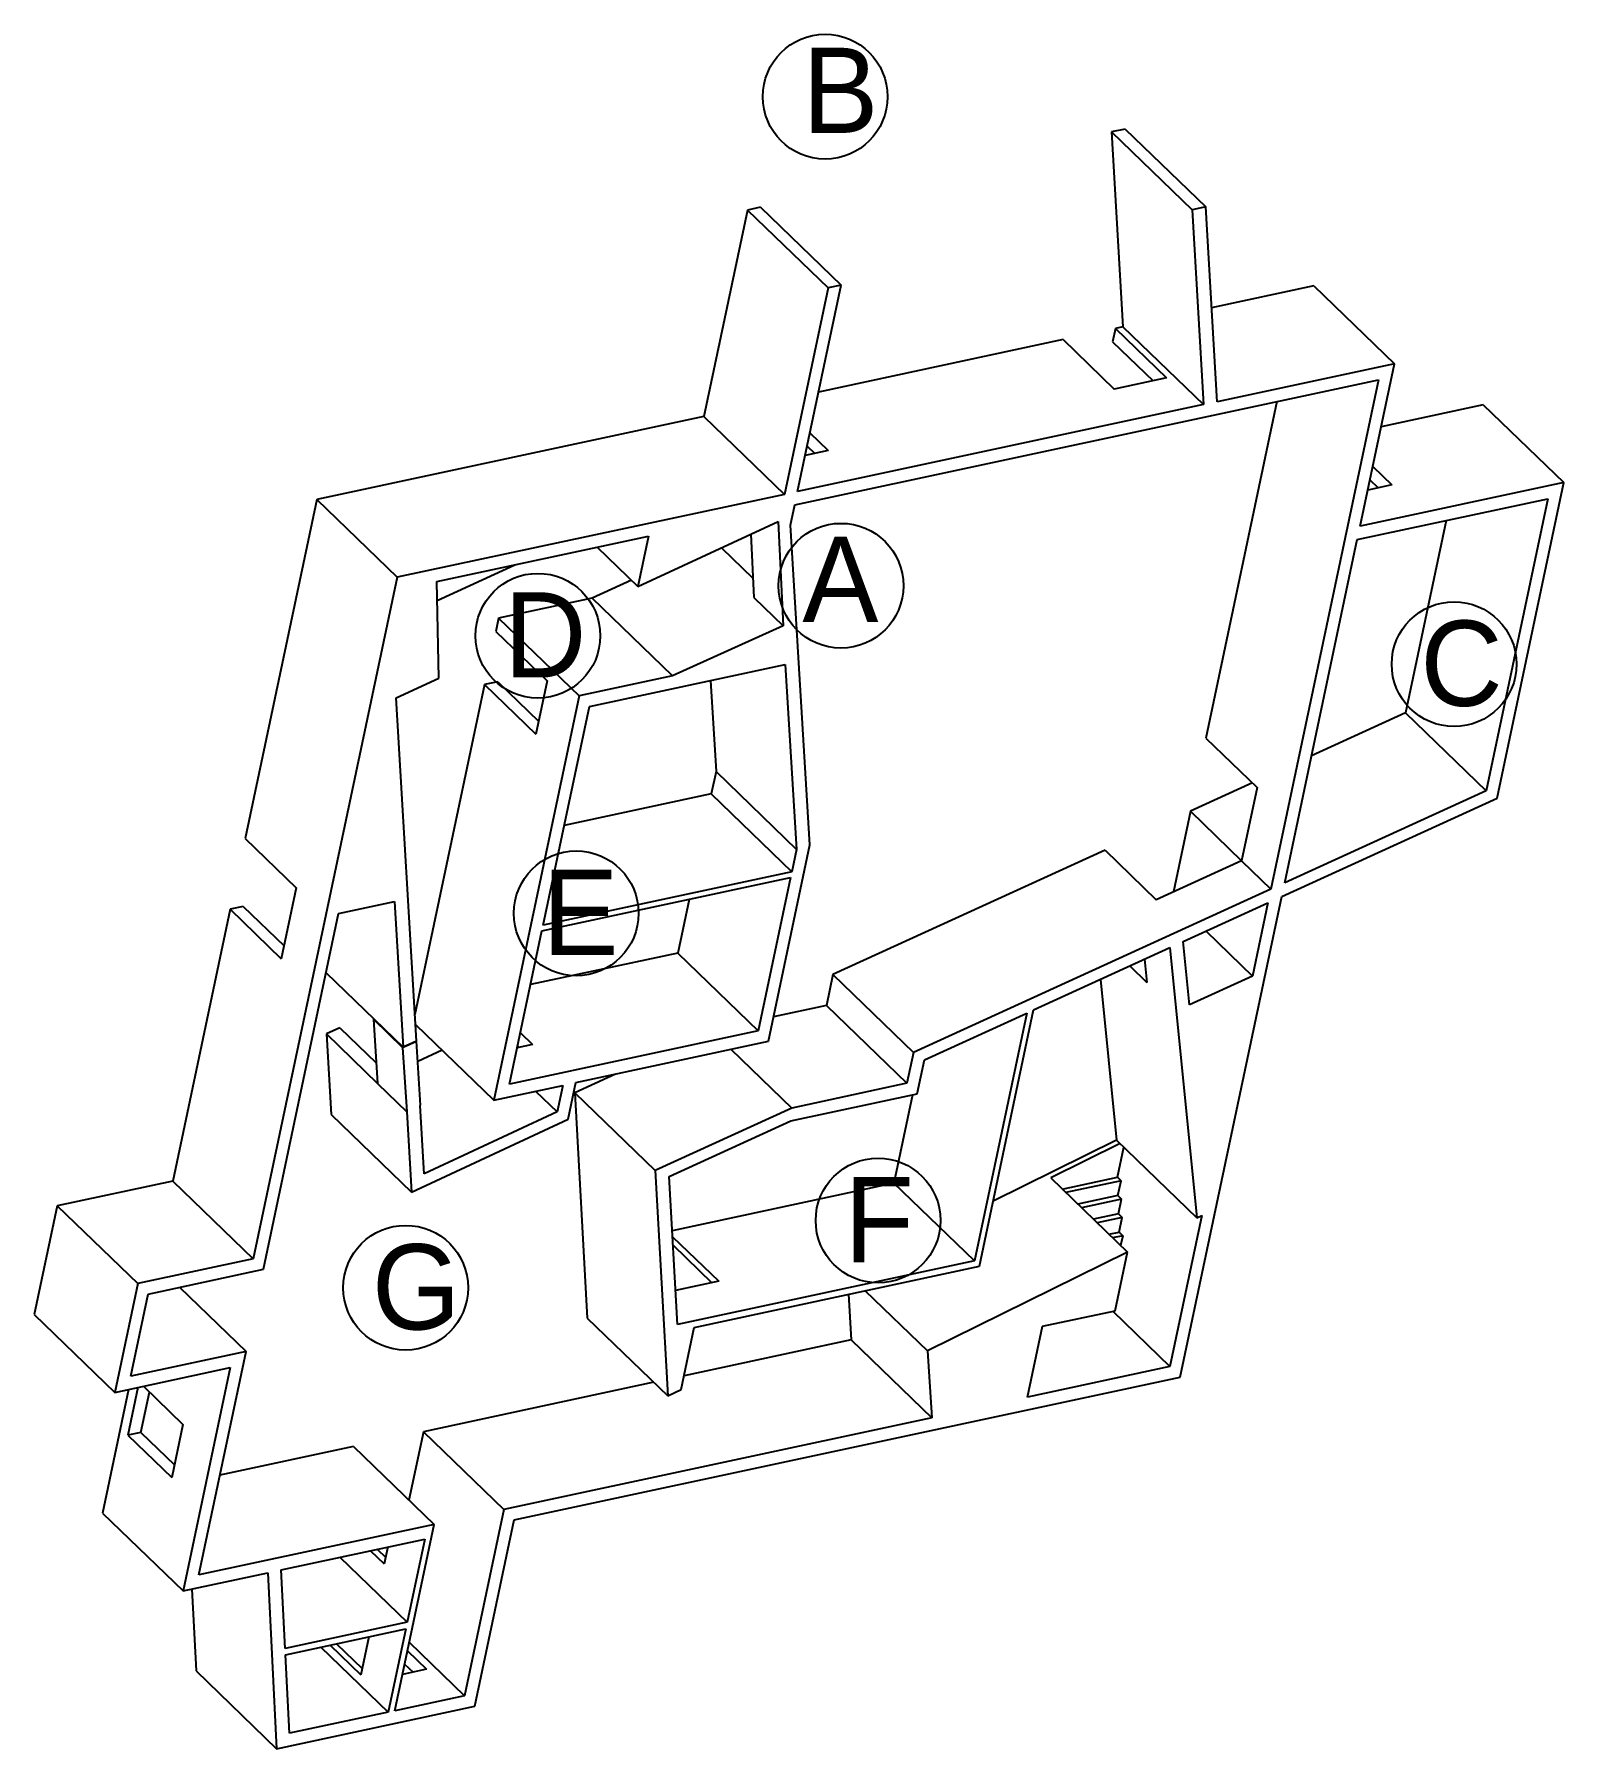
# Model space of a CAD drawing. Header units: inches. Extents: x -21847 to -712, y -8920 to 1030.
# Drawn here: x -3032 to -2172, y -8920 to -7955 of the extents above; entities that cross this region are included whole.
import ezdxf

# ---------------------------------------------------------------- set-up
doc = ezdxf.new("R2010")
doc.units = ezdxf.units.IN
doc.header["$LTSCALE"] = 0.005
doc.header["$MEASUREMENT"] = 0
doc.layers.add('PV-F08F', color=7, linetype='Continuous')
doc.layers.add('TEXT-1', color=3, linetype='Continuous')
doc.styles.add('COMIC SANS MS', font='comic.ttf', dxfattribs={"height": 5})

msp = doc.modelspace()

# ---------------------------------------------------------------- texts
at = {"layer": 'TEXT-1', "char_height": 48, "attachment_point": 1, "style": 'COMIC SANS MS'}
for s, insert in [('B', (-2600.1086, -7962.8242, -5406.4901)), ('A', (-2600.1086, -8238.1066, -5406.4901)), ('D', (-2768.0267, -8269.3517, -5406.4901)), ('C', (-2252.2697, -8285.349, -5406.4901)), ('E', (-2746.4362, -8425.5878, -5406.4901)), ('F', (-2576.4994, -8598.5092, -5406.4901)), ('G', (-2842.4291, -8636.3547, -5406.4901))]:
    msp.add_mtext_dynamic_manual_height_columns(s, width=1495.37256, gutter_width=240, heights=[0], dxfattribs=dict(at, insert=insert))

# ---------------------------------------------------------------- blocks, each defined once
blk = doc.blocks.new('*U9')
at = {"layer": 'PV-F08F'}
for p, q in [((-2418.42, -993.14, -772.21), (-2426.05, -994.78, -775.41)), ((-2418.42, -993.14, -772.21), (-2373.1, -1036.92, -725.85)), ((-2426.05, -994.78, -775.41), (-2380.73, -1038.55, -729.05)), ((-2426.05, -994.78, -775.41), (-2419.65, -1104.46, -715.96)), ((-2630.99, -1038.73, -861.4), (-2655.55, -1154.98, -814.98)), ((-2623.62, -1037.15, -858.31), (-2630.99, -1038.73, -861.4)), ((-2630.99, -1038.73, -861.4), (-2585.66, -1082.5, -815.04)), ((-2623.62, -1037.15, -858.31), (-2578.3, -1080.92, -811.95)), ((-2373.1, -1036.92, -725.85), (-2380.73, -1038.55, -729.05)), ((-2380.73, -1038.55, -729.05), (-2374.33, -1148.23, -669.61)), ((-2366.7, -1146.6, -666.4), (-2373.1, -1036.92, -725.85)), ((-2585.66, -1082.5, -815.04), (-2610.23, -1198.75, -768.62)), ((-2602.86, -1197.17, -765.53), (-2578.3, -1080.92, -811.95)), ((-2578.3, -1080.92, -811.95), (-2585.66, -1082.5, -815.04)), ((-2312.19, -1081.45, -670.86), (-2369.78, -1093.78, -695.03)), ((-2312.19, -1081.45, -670.86), (-2266.86, -1125.22, -624.5)), ((-2423.91, -1105.37, -717.75), (-2425.49, -1112.85, -714.77)), ((-2419.65, -1104.46, -715.96), (-2423.91, -1105.37, -717.75)), ((-2423.91, -1105.37, -717.75), (-2395.07, -1133.23, -688.25)), ((-2419.65, -1104.46, -715.96), (-2374.33, -1148.23, -669.61)), ((-2453.37, -1111.68, -730.12), (-2591.03, -1141.16, -787.9)), ((-2453.37, -1111.68, -730.12), (-2424.53, -1139.54, -700.62)), ((-2425.49, -1112.85, -714.77), (-2402.7, -1134.86, -691.45)), ((-2266.86, -1125.22, -624.5), (-2366.7, -1146.6, -666.4)), ((-2286.21, -1216.76, -587.95), (-2266.86, -1125.22, -624.5)), ((-2604.44, -1204.65, -762.55), (-2275.81, -1134.27, -624.6)), ((-2395.07, -1133.23, -688.25), (-2424.53, -1139.54, -700.62)), ((-2275.81, -1134.27, -624.6), (-2336.38, -1420.94, -510.14)), ((-2374.33, -1148.23, -669.61), (-2602.86, -1197.17, -765.53)), ((-2332.97, -1146.51, -648.6), (-2372.99, -1335.93, -572.96)), ((-2655.55, -1154.98, -814.98), (-2873.5, -1201.65, -906.47)), ((-2655.55, -1154.98, -814.98), (-2610.23, -1198.75, -768.62)), ((-2216.88, -1148.4, -586.2), (-2274.37, -1160.73, -610.32)), ((-2216.88, -1148.4, -586.2), (-2171.56, -1192.17, -539.84)), ((-2595.88, -1164.13, -778.73), (-2585.63, -1174.03, -768.24)), ((-2585.63, -1174.03, -768.24), (-2598.56, -1176.8, -773.67)), ((-2597.46, -1171.61, -775.74), (-2593.26, -1175.67, -771.44)), ((-2279.09, -1183.07, -601.4), (-2268.32, -1193.47, -590.38)), ((-2171.56, -1192.17, -539.84), (-2286.21, -1216.76, -587.95)), ((-2268.32, -1193.47, -590.38), (-2281.9, -1196.38, -596.08)), ((-2280.67, -1190.54, -598.41), (-2275.94, -1195.11, -593.58)), ((-2209.08, -1369.74, -468.94), (-2171.56, -1192.17, -539.84)), ((-2873.5, -1201.65, -906.47), (-2913.82, -1392.46, -830.28)), ((-2873.5, -1201.65, -906.47), (-2828.18, -1245.42, -860.11)), ((-2610.23, -1198.75, -768.62), (-2828.18, -1245.42, -860.11)), ((-2606.87, -1216.13, -757.96), (-2604.44, -1204.65, -762.55)), ((-2287.79, -1224.23, -584.96), (-2180.5, -1201.23, -539.95)), ((-2180.5, -1201.23, -539.95), (-2215.23, -1365.56, -474.33)), ((-2692.78, -1250.55, -785.83), (-2613.79, -1214.08, -762.67)), ((-2613.79, -1214.08, -762.67), (-2610.94, -1272.7, -731.21)), ((-2237.66, -1213.49, -563.93), (-2260.55, -1321.79, -520.69)), ((-2805.91, -1247.79, -847.11), (-2686.8, -1222.28, -797.12)), ((-2686.8, -1222.28, -797.12), (-2692.78, -1250.55, -785.83)), ((-2629.15, -1221.17, -767.18), (-2627.42, -1256.78, -748.06)), ((-2595.83, -1396.01, -660.18), (-2606.87, -1216.13, -757.96)), ((-2328.6, -1417.38, -507.84), (-2287.79, -1224.23, -584.96)), ((-2715.65, -1228.46, -809.23), (-2692.78, -1250.55, -785.83)), ((-2645.62, -1228.78, -772.01), (-2627.95, -1245.85, -753.93)), ((-2805.67, -1258.57, -841.48), (-2761.94, -1238.37, -828.66)), ((-2828.18, -1245.42, -860.11), (-2909.25, -1629.07, -706.92)), ((-2804.71, -1302.24, -818.65), (-2805.91, -1247.79, -847.11)), ((-2696.34, -1247.12, -789.47), (-2718.48, -1257.17, -796.05)), ((-2718.48, -1257.17, -796.05), (-2771.1, -1268.45, -818.13)), ((-2673.16, -1300.94, -749.7), (-2718.48, -1257.17, -796.05)), ((-2627.42, -1256.78, -748.06), (-2610.94, -1272.7, -731.21)), ((-2771.1, -1268.45, -818.13), (-2772.68, -1275.93, -815.14)), ((-2771.1, -1268.45, -818.13), (-2725.77, -1312.22, -771.77)), ((-2610.94, -1272.7, -731.21), (-2673.16, -1300.94, -749.7)), ((-2772.68, -1275.93, -815.14), (-2743.83, -1303.78, -785.64)), ((-2828.71, -1313.32, -825.69), (-2804.71, -1302.24, -818.65)), ((-2673.16, -1300.94, -749.7), (-2725.77, -1312.22, -771.77)), ((-2719.99, -1318.12, -765.7), (-2609.8, -1294.49, -719.46)), ((-2609.8, -1294.49, -719.46), (-2603.4, -1398.59, -662.87)), ((-2778.99, -1305.82, -803.21), (-2818.24, -1491.54, -729.05)), ((-2771.63, -1304.24, -800.12), (-2778.99, -1305.82, -803.21)), ((-2778.99, -1305.82, -803.21), (-2750.15, -1333.68, -773.71)), ((-2725.77, -1312.22, -771.77), (-2773.86, -1539.78, -680.91)), ((-2771.63, -1304.24, -800.12), (-2748.63, -1326.46, -776.59)), ((-2743.83, -1303.78, -785.64), (-2750.15, -1333.68, -773.71)), ((-2651.88, -1303.51, -737.12), (-2648.73, -1354.82, -709.23)), ((-2817.36, -1506.49, -720.94), (-2828.71, -1313.32, -825.69)), ((-2745.99, -1441.17, -716.56), (-2719.99, -1318.12, -765.7)), ((-2260.55, -1321.79, -520.69), (-2313.52, -1346, -536.34)), ((-2260.55, -1321.79, -520.69), (-2215.23, -1365.56, -474.33)), ((-2372.99, -1335.93, -572.96), (-2344.15, -1363.79, -543.46)), ((-2648.73, -1354.82, -709.23), (-2651.38, -1367.39, -704.21)), ((-2648.73, -1354.82, -709.23), (-2603.4, -1398.59, -662.87)), ((-2651.38, -1367.39, -704.21), (-2734.15, -1385.14, -738.94)), ((-2651.38, -1367.39, -704.21), (-2606.06, -1411.16, -657.85)), ((-2346.81, -1361.22, -546.18), (-2381.7, -1377.17, -556.5)), ((-2344.15, -1363.79, -543.46), (-2352.86, -1405.02, -527)), ((-2330.23, -1425.11, -504.75), (-2209.08, -1369.74, -468.94)), ((-2215.23, -1365.56, -474.33), (-2328.6, -1417.38, -507.84)), ((-2381.7, -1377.17, -556.5), (-2391.3, -1422.59, -538.36)), ((-2381.7, -1377.17, -556.5), (-2352.86, -1405.02, -527)), ((-2913.82, -1392.46, -830.28), (-2884.98, -1420.32, -800.77)), ((-2619.2, -1506.61, -616.02), (-2595.83, -1396.01, -660.18)), ((-2603.4, -1398.59, -662.87), (-2606.06, -1411.16, -657.85)), ((-2429.72, -1399.11, -570.69), (-2582.88, -1469.11, -615.96)), ((-2429.72, -1399.11, -570.69), (-2400.88, -1426.97, -541.19)), ((-2352.86, -1405.02, -527), (-2400.88, -1426.97, -541.19)), ((-2352.86, -1405.02, -527), (-2336.38, -1420.94, -510.14)), ((-2746.69, -1444.49, -715.24), (-2606.76, -1414.48, -656.52)), ((-2606.06, -1411.16, -657.85), (-2745.99, -1441.17, -716.56)), ((-2606.76, -1414.48, -656.52), (-2624.99, -1500.72, -622.09)), ((-2884.98, -1420.32, -800.77), (-2893.41, -1460.18, -784.86)), ((-2861.14, -1434.66, -780.83), (-2829.7, -1427.92, -767.64)), ((-2829.7, -1427.92, -767.64), (-2824.88, -1510, -723.13)), ((-2663.92, -1426.74, -680.51), (-2670.31, -1456.94, -668.45)), ((-2336.38, -1420.94, -510.14), (-2537.56, -1512.89, -569.6)), ((-2387.4, -1695.63, -396.74), (-2330.23, -1425.11, -504.75)), ((-2922.25, -1432.33, -814.36), (-2954.57, -1585.3, -753.28)), ((-2914.88, -1430.75, -811.27), (-2922.25, -1432.33, -814.36)), ((-2922.25, -1432.33, -814.36), (-2893.41, -1460.18, -784.86)), ((-2914.88, -1430.75, -811.27), (-2891.88, -1452.96, -787.74)), ((-2903.46, -1634.96, -700.84), (-2861.14, -1434.66, -780.83)), ((-2385.7, -1450.46, -521.15), (-2338.02, -1428.67, -507.05)), ((-2338.02, -1428.67, -507.05), (-2346.73, -1469.91, -490.59)), ((-2764.91, -1530.73, -680.8), (-2746.69, -1444.49, -715.24)), ((-2372.91, -1444.62, -517.37), (-2346.73, -1469.91, -490.59)), ((-2670.31, -1456.94, -668.45), (-2753.07, -1474.69, -703.18)), ((-2670.31, -1456.94, -668.45), (-2624.99, -1500.72, -622.09)), ((-2469.94, -1488.97, -546.05), (-2393.23, -1453.9, -523.37)), ((-2393.23, -1453.9, -523.37), (-2378.01, -1605.97, -437.59)), ((-2382.13, -1486.09, -501.05), (-2385.7, -1450.46, -521.15)), ((-2415.84, -1464.24, -530.06), (-2406.14, -1473.61, -520.13)), ((-2407.46, -1460.41, -527.58), (-2406.14, -1473.61, -520.13)), ((-2868.21, -1468.15, -767.45), (-2824.88, -1510, -723.13)), ((-2582.88, -1469.11, -615.96), (-2586.56, -1486.52, -609.01)), ((-2582.88, -1469.11, -615.96), (-2537.56, -1512.89, -569.6)), ((-2432.38, -1471.8, -534.94), (-2423.33, -1562.2, -483.95)), ((-2346.73, -1469.91, -490.59), (-2382.13, -1486.09, -501.05)), ((-2841.36, -1494.09, -739.99), (-2841.61, -1494.2, -740.06)), ((-2841.61, -1494.2, -740.06), (-2839.28, -1530.39, -720.33)), ((-2841.61, -1494.2, -740.06), (-2825.13, -1510.12, -723.2)), ((-2586.56, -1486.52, -609.01), (-2616.3, -1492.9, -621.49)), ((-2586.56, -1486.52, -609.01), (-2541.24, -1530.29, -562.65)), ((-2531.41, -1517.06, -564.22), (-2473.83, -1490.74, -547.2)), ((-2473.83, -1490.74, -547.2), (-2503.31, -1630.28, -491.48)), ((-2500.42, -1633.23, -488.44), (-2469.94, -1488.97, -546.05)), ((-2860.55, -1499, -747.63), (-2868.07, -1502.51, -749.82)), ((-2868.07, -1502.51, -749.82), (-2839.28, -1530.31, -720.37)), ((-2868.07, -1502.51, -749.82), (-2865.4, -1547.86, -725.23)), ((-2860.55, -1499, -747.63), (-2840.02, -1518.82, -726.64)), ((-2817.9, -1497.24, -725.96), (-2773.86, -1539.78, -680.91)), ((-2624.99, -1500.72, -622.09), (-2764.91, -1530.73, -680.8)), ((-2758.81, -1501.85, -692.33), (-2751.94, -1508.49, -685.3)), ((-2817.36, -1506.49, -720.94), (-2825.13, -1510.12, -723.2)), ((-2825.13, -1510.12, -723.2), (-2822.8, -1546.31, -703.47)), ((-2824.88, -1510, -723.13), (-2817.36, -1506.49, -720.94)), ((-2817.36, -1506.49, -720.94), (-2817.36, -1506.49, -720.94)), ((-2815.02, -1542.67, -701.21), (-2817.36, -1506.49, -720.94)), ((-2802.94, -1511.69, -710.65), (-2816.61, -1518.08, -714.63)), ((-2751.94, -1508.49, -685.3), (-2760.61, -1510.35, -688.94)), ((-2760.39, -1509.32, -689.35), (-2759.56, -1510.13, -688.5)), ((-2727.68, -1529.88, -661.53), (-2619.2, -1506.61, -616.02)), ((-2640.29, -1511.13, -624.87), (-2606.06, -1544.19, -589.85)), ((-2537.56, -1512.89, -569.6), (-2541.24, -1530.29, -562.65)), ((-2535.45, -1536.19, -556.58), (-2531.41, -1517.06, -564.22)), ((-2839.28, -1530.39, -720.33), (-2822.8, -1546.31, -703.47)), ((-2773.86, -1539.78, -680.91), (-2735.04, -1531.45, -664.62)), ((-2735.04, -1531.45, -664.62), (-2738.2, -1546.4, -658.66)), ((-2732.04, -1550.51, -653.29), (-2727.68, -1529.88, -661.53)), ((-2705.34, -1525.09, -652.16), (-2728.25, -1535.55, -658.93)), ((-2541.24, -1530.29, -562.65), (-2606.06, -1544.19, -589.85)), ((-2815.23, -1542.77, -701.27), (-2815.02, -1542.67, -701.21)), ((-2812.96, -1581.31, -680.37), (-2815.23, -1542.77, -701.27)), ((-2750.29, -1534.72, -671.02), (-2738.2, -1546.4, -658.66)), ((-2728.25, -1535.55, -658.93), (-2721.21, -1662.41, -590.37)), ((-2728.25, -1535.55, -658.93), (-2682.92, -1579.33, -612.57)), ((-2606.68, -1551.46, -586.47), (-2535.45, -1536.19, -556.58)), ((-2538.12, -1536.76, -557.7), (-2548.64, -1586.51, -537.84)), ((-2865.4, -1547.86, -725.23), (-2820.08, -1591.63, -678.87)), ((-2822.8, -1546.31, -703.47), (-2822.75, -1546.28, -703.46)), ((-2822.75, -1546.28, -703.46), (-2820.08, -1591.63, -678.87)), ((-2820.08, -1591.63, -678.87), (-2732.04, -1550.51, -653.29)), ((-2738.2, -1546.4, -658.66), (-2812.96, -1581.31, -680.37)), ((-2606.06, -1544.19, -589.85), (-2682.92, -1579.33, -612.57)), ((-2675.02, -1582.7, -606.67), (-2606.68, -1551.46, -586.47)), ((-2423.27, -1562.26, -483.89), (-2492.67, -1596.53, -503.1)), ((-2423.33, -1562.2, -483.95), (-2378.01, -1605.97, -437.59)), ((-2421.21, -1564.25, -481.78), (-2460.34, -1583.57, -492.61)), ((-2422.75, -1583.17, -472.93), (-2419.17, -1566.22, -479.7)), ((-2682.92, -1579.33, -612.57), (-2675.89, -1706.18, -544.01)), ((-2954.57, -1585.3, -753.28), (-3019.52, -1599.23, -780.53)), ((-2954.57, -1585.3, -753.28), (-2909.25, -1629.07, -706.92)), ((-2670.4, -1666.11, -561.59), (-2675.02, -1582.7, -606.67)), ((-2548.64, -1586.51, -537.84), (-2673.33, -1613.25, -590.16)), ((-2503.31, -1630.28, -491.48), (-2548.64, -1586.51, -537.84)), ((-2460.34, -1583.57, -492.61), (-2417.08, -1625.36, -448.36)), ((-2453.85, -1589.84, -485.97), (-2422.75, -1583.17, -472.93)), ((-2420.69, -1585.16, -470.82), (-2451.79, -1591.83, -483.87)), ((-2422.75, -1583.17, -472.93), (-2420.69, -1585.16, -470.82)), ((-2422.45, -1593.47, -467.5), (-2420.69, -1585.16, -470.82)), ((-3019.52, -1599.23, -780.53), (-3032.47, -1660.48, -756.07)), ((-3019.52, -1599.23, -780.53), (-2974.2, -1643, -734.17)), ((-2422.45, -1593.47, -467.5), (-2445.07, -1598.32, -476.99)), ((-2420.39, -1595.46, -465.4), (-2443.01, -1600.31, -474.89)), ((-2422.45, -1593.47, -467.5), (-2420.39, -1595.46, -465.4)), ((-2422.14, -1603.76, -462.08), (-2420.39, -1595.46, -465.4)), ((-2422.14, -1603.76, -462.08), (-2436.29, -1606.8, -468.02)), ((-2420.08, -1605.75, -459.97), (-2434.23, -1608.79, -465.91)), ((-2422.14, -1603.76, -462.08), (-2420.08, -1605.75, -459.97)), ((-2421.84, -1614.06, -456.66), (-2420.08, -1605.75, -459.97)), ((-2375.21, -1604.68, -436.77), (-2393.18, -1689.74, -402.81)), ((-2378.01, -1605.97, -437.59), (-2375.21, -1604.68, -436.77)), ((-2673.14, -1616.62, -588.34), (-2647.19, -1641.68, -561.79)), ((-2427.52, -1615.27, -459.04), (-2421.84, -1614.06, -456.66)), ((-2419.78, -1616.05, -454.55), (-2425.46, -1617.26, -456.93)), ((-2421.84, -1614.06, -456.66), (-2419.78, -1616.05, -454.55)), ((-2419.78, -1616.05, -454.55), (-2420.96, -1621.61, -452.33)), ((-2909.25, -1629.07, -706.92), (-2974.2, -1643, -734.17)), ((-2672.88, -1621.37, -585.77), (-2651, -1642.5, -563.39)), ((-2503.31, -1630.28, -491.48), (-2670.4, -1666.11, -561.59)), ((-2417.08, -1625.36, -448.36), (-2529.63, -1680.94, -479.51)), ((-2424.04, -1658.3, -435.21), (-2417.08, -1625.36, -448.36)), ((-2968.42, -1648.89, -728.1), (-2903.46, -1634.96, -700.84)), ((-2660.96, -1667.66, -555.8), (-2500.42, -1633.23, -488.44)), ((-2974.2, -1643, -734.17), (-2987.15, -1704.25, -709.71)), ((-2978.2, -1695.2, -709.61), (-2968.42, -1648.89, -728.1)), ((-2950.7, -1645.1, -720.67), (-2913.25, -1681.27, -682.36)), ((-2647.19, -1641.68, -561.79), (-2671.46, -1646.89, -571.98)), ((-2574.21, -1649.05, -519.4), (-2572.61, -1674.72, -505.44)), ((-2564.74, -1647.02, -515.43), (-2529.63, -1680.94, -479.51)), ((-2464.95, -1667.07, -452.38), (-2424.04, -1658.3, -435.21)), ((-2425.43, -1658.59, -435.79), (-2393.18, -1689.74, -402.81)), ((-3032.47, -1660.48, -756.07), (-2987.15, -1704.25, -709.71)), ((-2721.21, -1662.41, -590.37), (-2675.89, -1706.18, -544.01)), ((-2668.36, -1702.71, -541.81), (-2660.96, -1667.66, -555.8)), ((-2473.38, -1706.93, -436.46), (-2464.95, -1667.07, -452.38)), ((-2572.61, -1674.72, -505.44), (-2666.72, -1694.9, -544.92)), ((-2572.61, -1674.72, -505.44), (-2527.29, -1718.5, -459.08)), ((-2913.25, -1681.27, -682.36), (-2978.2, -1695.2, -709.61)), ((-2939.81, -1806.96, -632.17), (-2913.25, -1681.27, -682.36)), ((-2529.63, -1680.94, -479.51), (-2527.29, -1718.5, -459.08)), ((-2987.15, -1704.25, -709.71), (-2922.19, -1690.32, -682.46)), ((-2922.19, -1690.32, -682.46), (-2948.75, -1816.02, -632.27)), ((-2762.31, -1776.03, -554.04), (-2387.4, -1695.63, -396.74)), ((-2393.18, -1689.74, -402.81), (-2473.38, -1706.93, -436.46)), ((-2979.35, -1702.58, -706.45), (-2994.07, -1772.24, -678.63)), ((-2974.16, -1701.47, -704.27), (-2979.83, -1728.33, -693.54)), ((-2972.47, -1726.75, -690.45), (-2967.68, -1704.07, -699.51)), ((-2971.06, -1700.8, -702.96), (-2948.79, -1722.3, -680.19)), ((-2683.77, -1698.56, -552.08), (-2813.41, -1726.37, -606.47)), ((-2675.89, -1706.18, -544.01), (-2668.36, -1702.71, -541.81)), ((-2972.47, -1726.75, -690.45), (-2979.83, -1728.33, -693.54)), ((-2972.47, -1726.75, -690.45), (-2953.59, -1744.98, -671.14)), ((-2948.79, -1722.3, -680.19), (-2955.11, -1752.2, -668.25)), ((-2813.41, -1726.37, -606.47), (-2821.55, -1764.87, -591.1)), ((-2813.41, -1726.37, -606.47), (-2768.09, -1770.14, -560.12)), ((-2527.29, -1718.5, -459.08), (-2768.09, -1770.14, -560.12)), ((-2979.83, -1728.33, -693.54), (-2955.11, -1752.2, -668.25)), ((-2852.69, -1734.79, -622.95), (-2927.97, -1750.93, -654.54)), ((-2852.69, -1734.79, -622.95), (-2807.37, -1778.56, -576.6)), ((-2994.07, -1772.24, -678.63), (-2948.75, -1816.02, -632.27)), ((-2768.09, -1770.14, -560.12), (-2790.25, -1875, -518.25)), ((-2807.37, -1778.56, -576.6), (-2939.81, -1806.96, -632.17)), ((-2829.53, -1883.42, -534.73), (-2807.37, -1778.56, -576.6)), ((-2784.46, -1880.89, -512.17), (-2762.31, -1776.03, -554.04)), ((-2893.46, -1804.16, -609.07), (-2812.63, -1786.83, -575.16)), ((-2843.13, -1793.37, -587.96), (-2835.43, -1800.81, -580.08)), ((-2839.45, -1792.58, -586.41), (-2834.67, -1797.2, -581.52)), ((-2833.42, -1791.28, -583.88), (-2835.43, -1800.81, -580.08)), ((-2812.63, -1786.83, -575.16), (-2822.53, -1833.65, -556.46)), ((-2891.23, -1848.38, -585.29), (-2893.46, -1804.16, -609.07)), ((-2860.4, -1797.07, -595.2), (-2822.53, -1833.65, -556.46)), ((-2948.75, -1816.02, -632.27), (-2901.08, -1805.79, -612.27)), ((-2901.08, -1805.79, -612.27), (-2896.09, -1904.83, -559.01)), ((-2943.73, -1814.94, -630.16), (-2941.41, -1861.06, -605.36)), ((-2822.53, -1833.65, -556.46), (-2891.23, -1848.38, -585.29)), ((-2891.05, -1851.91, -583.39), (-2823.32, -1837.39, -554.97)), ((-2844.1, -1841.85, -563.69), (-2848.64, -1863.31, -555.12)), ((-2823.32, -1837.39, -554.97), (-2833.21, -1884.21, -536.27)), ((-2888.83, -1896.14, -559.61), (-2891.05, -1851.91, -583.39)), ((-2871.08, -1847.63, -575.01), (-2833.21, -1884.21, -536.27)), ((-2866, -1846.54, -572.88), (-2848.64, -1863.31, -555.12)), ((-2862.32, -1845.75, -571.33), (-2847.88, -1859.7, -556.56)), ((-2822.41, -1849.73, -548.18), (-2811.64, -1860.13, -537.16)), ((-2821.39, -1844.92, -550.1), (-2790.25, -1875, -518.25)), ((-2941.41, -1861.06, -605.36), (-2896.09, -1904.83, -559.01)), ((-2811.64, -1860.13, -537.16), (-2825.22, -1863.05, -542.86)), ((-2823.99, -1857.21, -545.19), (-2819.27, -1861.77, -540.36)), ((-2896.09, -1904.83, -559.01), (-2784.46, -1880.89, -512.17)), ((-2790.25, -1875, -518.25), (-2829.53, -1883.42, -534.73)), ((-2833.21, -1884.21, -536.27), (-2888.83, -1896.14, -559.61))]:
    blk.add_line(p, q, dxfattribs=at)

# ---------------------------------------------------------------- linework, layer by layer
for centre in [(-2587.2852, -7990.4211, -5406.4901), (-2578.3933, -8265.7035, -5406.4901), (-2749.0116, -8293.8573, -5406.4901), (-2233.2546, -8309.8546, -5406.4901), (-2727.421, -8450.0934, -5406.4901), (-2557.4843, -8623.0148, -5406.4901), (-2823.414, -8660.8603, -5406.4901)]:
    msp.add_circle(centre, 35.1161)

# ---------------------------------------------------------------- block references
at = {"layer": 'PV-F08F'}
msp.add_blockref('*U9', (0, -7015.513, -4801.1263), dxfattribs=at)

msp.set_redraw_order([(e.dxf.handle, doc.entitydb.next_handle()) for e in msp.query("TEXT MTEXT ATTDEF DIMENSION ARC_DIMENSION")])  # texts and dimensions are drawn at this point

doc.saveas('drawing.dxf')
